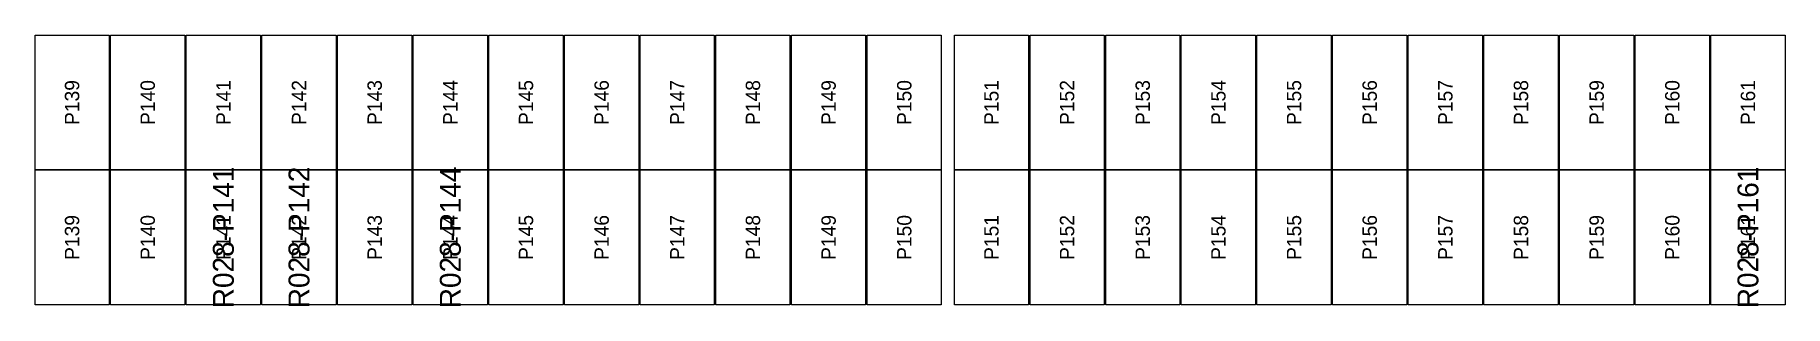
# Model space of a CAD drawing. Extents: x 296295 to 296770, y 651564 to 652121.
# Drawn here: x 296532.16 to 296558.94, y 652011.03 to 652015.17 of the extents above; entities that cross this region are included whole.
import ezdxf
from ezdxf.enums import TextEntityAlignment as Align

# ---------------------------------------------------------------- set-up
doc = ezdxf.new("R2010")
doc.units = 0

msp = doc.modelspace()

# ---------------------------------------------------------------- texts
at = {"layer": 'DEFECT_LABELS'}
for s, p in [('R028-P141', (296535.041, 652012.078)), ('R028-P142', (296536.199, 652012.078)), ('R028-P144', (296538.515, 652012.078)), ('R028-P161', (296558.377, 652012.078))]:
    msp.add_text(s, height=0.32, rotation=90, dxfattribs=at).set_placement(p, align=Align.MIDDLE_CENTER)
at = {"layer": 'PANEL_POSITION'}
for s, p in [('P139', (296532.725, 652014.141)), ('P140', (296533.883, 652014.141)), ('P141', (296535.041, 652014.141)), ('P142', (296536.199, 652014.141)), ('P143', (296537.357, 652014.141)), ('P144', (296538.515, 652014.141)), ('P145', (296539.673, 652014.141)), ('P146', (296540.831, 652014.141)), ('P147', (296541.989, 652014.141)), ('P148', (296543.147, 652014.141)), ('P149', (296544.305, 652014.141)), ('P150', (296545.463, 652014.141)), ('P151', (296546.797, 652014.141)), ('P152', (296547.955, 652014.141)), ('P153', (296549.113, 652014.141)), ('P154', (296550.271, 652014.141)), ('P155', (296551.429, 652014.141)), ('P156', (296552.587, 652014.141)), ('P157', (296553.745, 652014.141)), ('P158', (296554.903, 652014.141)), ('P159', (296556.061, 652014.141)), ('P160', (296557.219, 652014.141)), ('P161', (296558.377, 652014.141)), ('P139', (296532.725, 652012.078)), ('P140', (296533.883, 652012.078)), ('P141', (296535.041, 652012.078)), ('P142', (296536.199, 652012.078)), ('P143', (296537.357, 652012.078)), ('P144', (296538.515, 652012.078)), ('P145', (296539.673, 652012.078)), ('P146', (296540.831, 652012.078)), ('P147', (296541.989, 652012.078)), ('P148', (296543.147, 652012.078)), ('P149', (296544.305, 652012.078)), ('P150', (296545.463, 652012.078)), ('P151', (296546.797, 652012.078)), ('P152', (296547.955, 652012.078)), ('P153', (296549.113, 652012.078)), ('P154', (296550.271, 652012.078)), ('P155', (296551.429, 652012.078)), ('P156', (296552.587, 652012.078)), ('P157', (296553.745, 652012.078)), ('P158', (296554.903, 652012.078)), ('P159', (296556.061, 652012.078)), ('P160', (296557.219, 652012.078)), ('P161', (296558.377, 652012.078))]:
    msp.add_text(s, height=0.22, rotation=90, dxfattribs=at).set_placement(p, align=Align.MIDDLE_CENTER)

# ---------------------------------------------------------------- linework, layer by layer
at = {"layer": 'DEFECTIVE_PANELS'}
for points in [[(296534.474, 652013.11), (296535.608, 652013.11), (296535.608, 652011.047), (296534.474, 652011.047)], [(296535.632, 652013.11), (296536.766, 652013.11), (296536.766, 652011.047), (296535.632, 652011.047)], [(296537.948, 652013.11), (296539.082, 652013.11), (296539.082, 652011.047), (296537.948, 652011.047)], [(296557.81, 652013.11), (296558.944, 652013.11), (296558.944, 652011.047), (296557.81, 652011.047)]]:
    msp.add_lwpolyline(points, close=True, dxfattribs=at)
at = {"layer": 'PANELS_MASTER'}
for points in [[(296532.158, 652015.173), (296533.292, 652015.173), (296533.292, 652013.11), (296532.158, 652013.11)], [(296533.316, 652015.173), (296534.45, 652015.173), (296534.45, 652013.11), (296533.316, 652013.11)], [(296534.474, 652015.173), (296535.608, 652015.173), (296535.608, 652013.11), (296534.474, 652013.11)], [(296535.632, 652015.173), (296536.766, 652015.173), (296536.766, 652013.11), (296535.632, 652013.11)], [(296536.79, 652015.173), (296537.924, 652015.173), (296537.924, 652013.11), (296536.79, 652013.11)], [(296537.948, 652015.173), (296539.082, 652015.173), (296539.082, 652013.11), (296537.948, 652013.11)], [(296539.106, 652015.173), (296540.24, 652015.173), (296540.24, 652013.11), (296539.106, 652013.11)], [(296540.264, 652015.173), (296541.398, 652015.173), (296541.398, 652013.11), (296540.264, 652013.11)], [(296541.422, 652015.173), (296542.556, 652015.173), (296542.556, 652013.11), (296541.422, 652013.11)], [(296542.58, 652015.173), (296543.714, 652015.173), (296543.714, 652013.11), (296542.58, 652013.11)], [(296543.738, 652015.173), (296544.872, 652015.173), (296544.872, 652013.11), (296543.738, 652013.11)], [(296544.896, 652015.173), (296546.03, 652015.173), (296546.03, 652013.11), (296544.896, 652013.11)], [(296546.23, 652015.173), (296547.364, 652015.173), (296547.364, 652013.11), (296546.23, 652013.11)], [(296547.388, 652015.173), (296548.522, 652015.173), (296548.522, 652013.11), (296547.388, 652013.11)], [(296548.546, 652015.173), (296549.68, 652015.173), (296549.68, 652013.11), (296548.546, 652013.11)], [(296549.704, 652015.173), (296550.838, 652015.173), (296550.838, 652013.11), (296549.704, 652013.11)], [(296550.862, 652015.173), (296551.996, 652015.173), (296551.996, 652013.11), (296550.862, 652013.11)], [(296552.02, 652015.173), (296553.154, 652015.173), (296553.154, 652013.11), (296552.02, 652013.11)], [(296553.178, 652015.173), (296554.312, 652015.173), (296554.312, 652013.11), (296553.178, 652013.11)], [(296554.336, 652015.173), (296555.47, 652015.173), (296555.47, 652013.11), (296554.336, 652013.11)], [(296555.494, 652015.173), (296556.628, 652015.173), (296556.628, 652013.11), (296555.494, 652013.11)], [(296556.652, 652015.173), (296557.786, 652015.173), (296557.786, 652013.11), (296556.652, 652013.11)], [(296557.81, 652015.173), (296558.944, 652015.173), (296558.944, 652013.11), (296557.81, 652013.11)], [(296532.158, 652013.11), (296533.292, 652013.11), (296533.292, 652011.047), (296532.158, 652011.047)], [(296533.316, 652013.11), (296534.45, 652013.11), (296534.45, 652011.047), (296533.316, 652011.047)], [(296536.79, 652013.11), (296537.924, 652013.11), (296537.924, 652011.047), (296536.79, 652011.047)], [(296539.106, 652013.11), (296540.24, 652013.11), (296540.24, 652011.047), (296539.106, 652011.047)], [(296540.264, 652013.11), (296541.398, 652013.11), (296541.398, 652011.047), (296540.264, 652011.047)], [(296541.422, 652013.11), (296542.556, 652013.11), (296542.556, 652011.047), (296541.422, 652011.047)], [(296542.58, 652013.11), (296543.714, 652013.11), (296543.714, 652011.047), (296542.58, 652011.047)], [(296543.738, 652013.11), (296544.872, 652013.11), (296544.872, 652011.047), (296543.738, 652011.047)], [(296544.896, 652013.11), (296546.03, 652013.11), (296546.03, 652011.047), (296544.896, 652011.047)], [(296546.23, 652013.11), (296547.364, 652013.11), (296547.364, 652011.047), (296546.23, 652011.047)], [(296547.388, 652013.11), (296548.522, 652013.11), (296548.522, 652011.047), (296547.388, 652011.047)], [(296548.546, 652013.11), (296549.68, 652013.11), (296549.68, 652011.047), (296548.546, 652011.047)], [(296549.704, 652013.11), (296550.838, 652013.11), (296550.838, 652011.047), (296549.704, 652011.047)], [(296550.862, 652013.11), (296551.996, 652013.11), (296551.996, 652011.047), (296550.862, 652011.047)], [(296552.02, 652013.11), (296553.154, 652013.11), (296553.154, 652011.047), (296552.02, 652011.047)], [(296553.178, 652013.11), (296554.312, 652013.11), (296554.312, 652011.047), (296553.178, 652011.047)], [(296554.336, 652013.11), (296555.47, 652013.11), (296555.47, 652011.047), (296554.336, 652011.047)], [(296555.494, 652013.11), (296556.628, 652013.11), (296556.628, 652011.047), (296555.494, 652011.047)], [(296556.652, 652013.11), (296557.786, 652013.11), (296557.786, 652011.047), (296556.652, 652011.047)]]:
    msp.add_lwpolyline(points, close=True, dxfattribs=at)

msp.set_redraw_order([(e.dxf.handle, doc.entitydb.next_handle()) for e in msp.query("TEXT MTEXT ATTDEF DIMENSION ARC_DIMENSION")])  # texts and dimensions are drawn at this point

doc.saveas('drawing.dxf')
